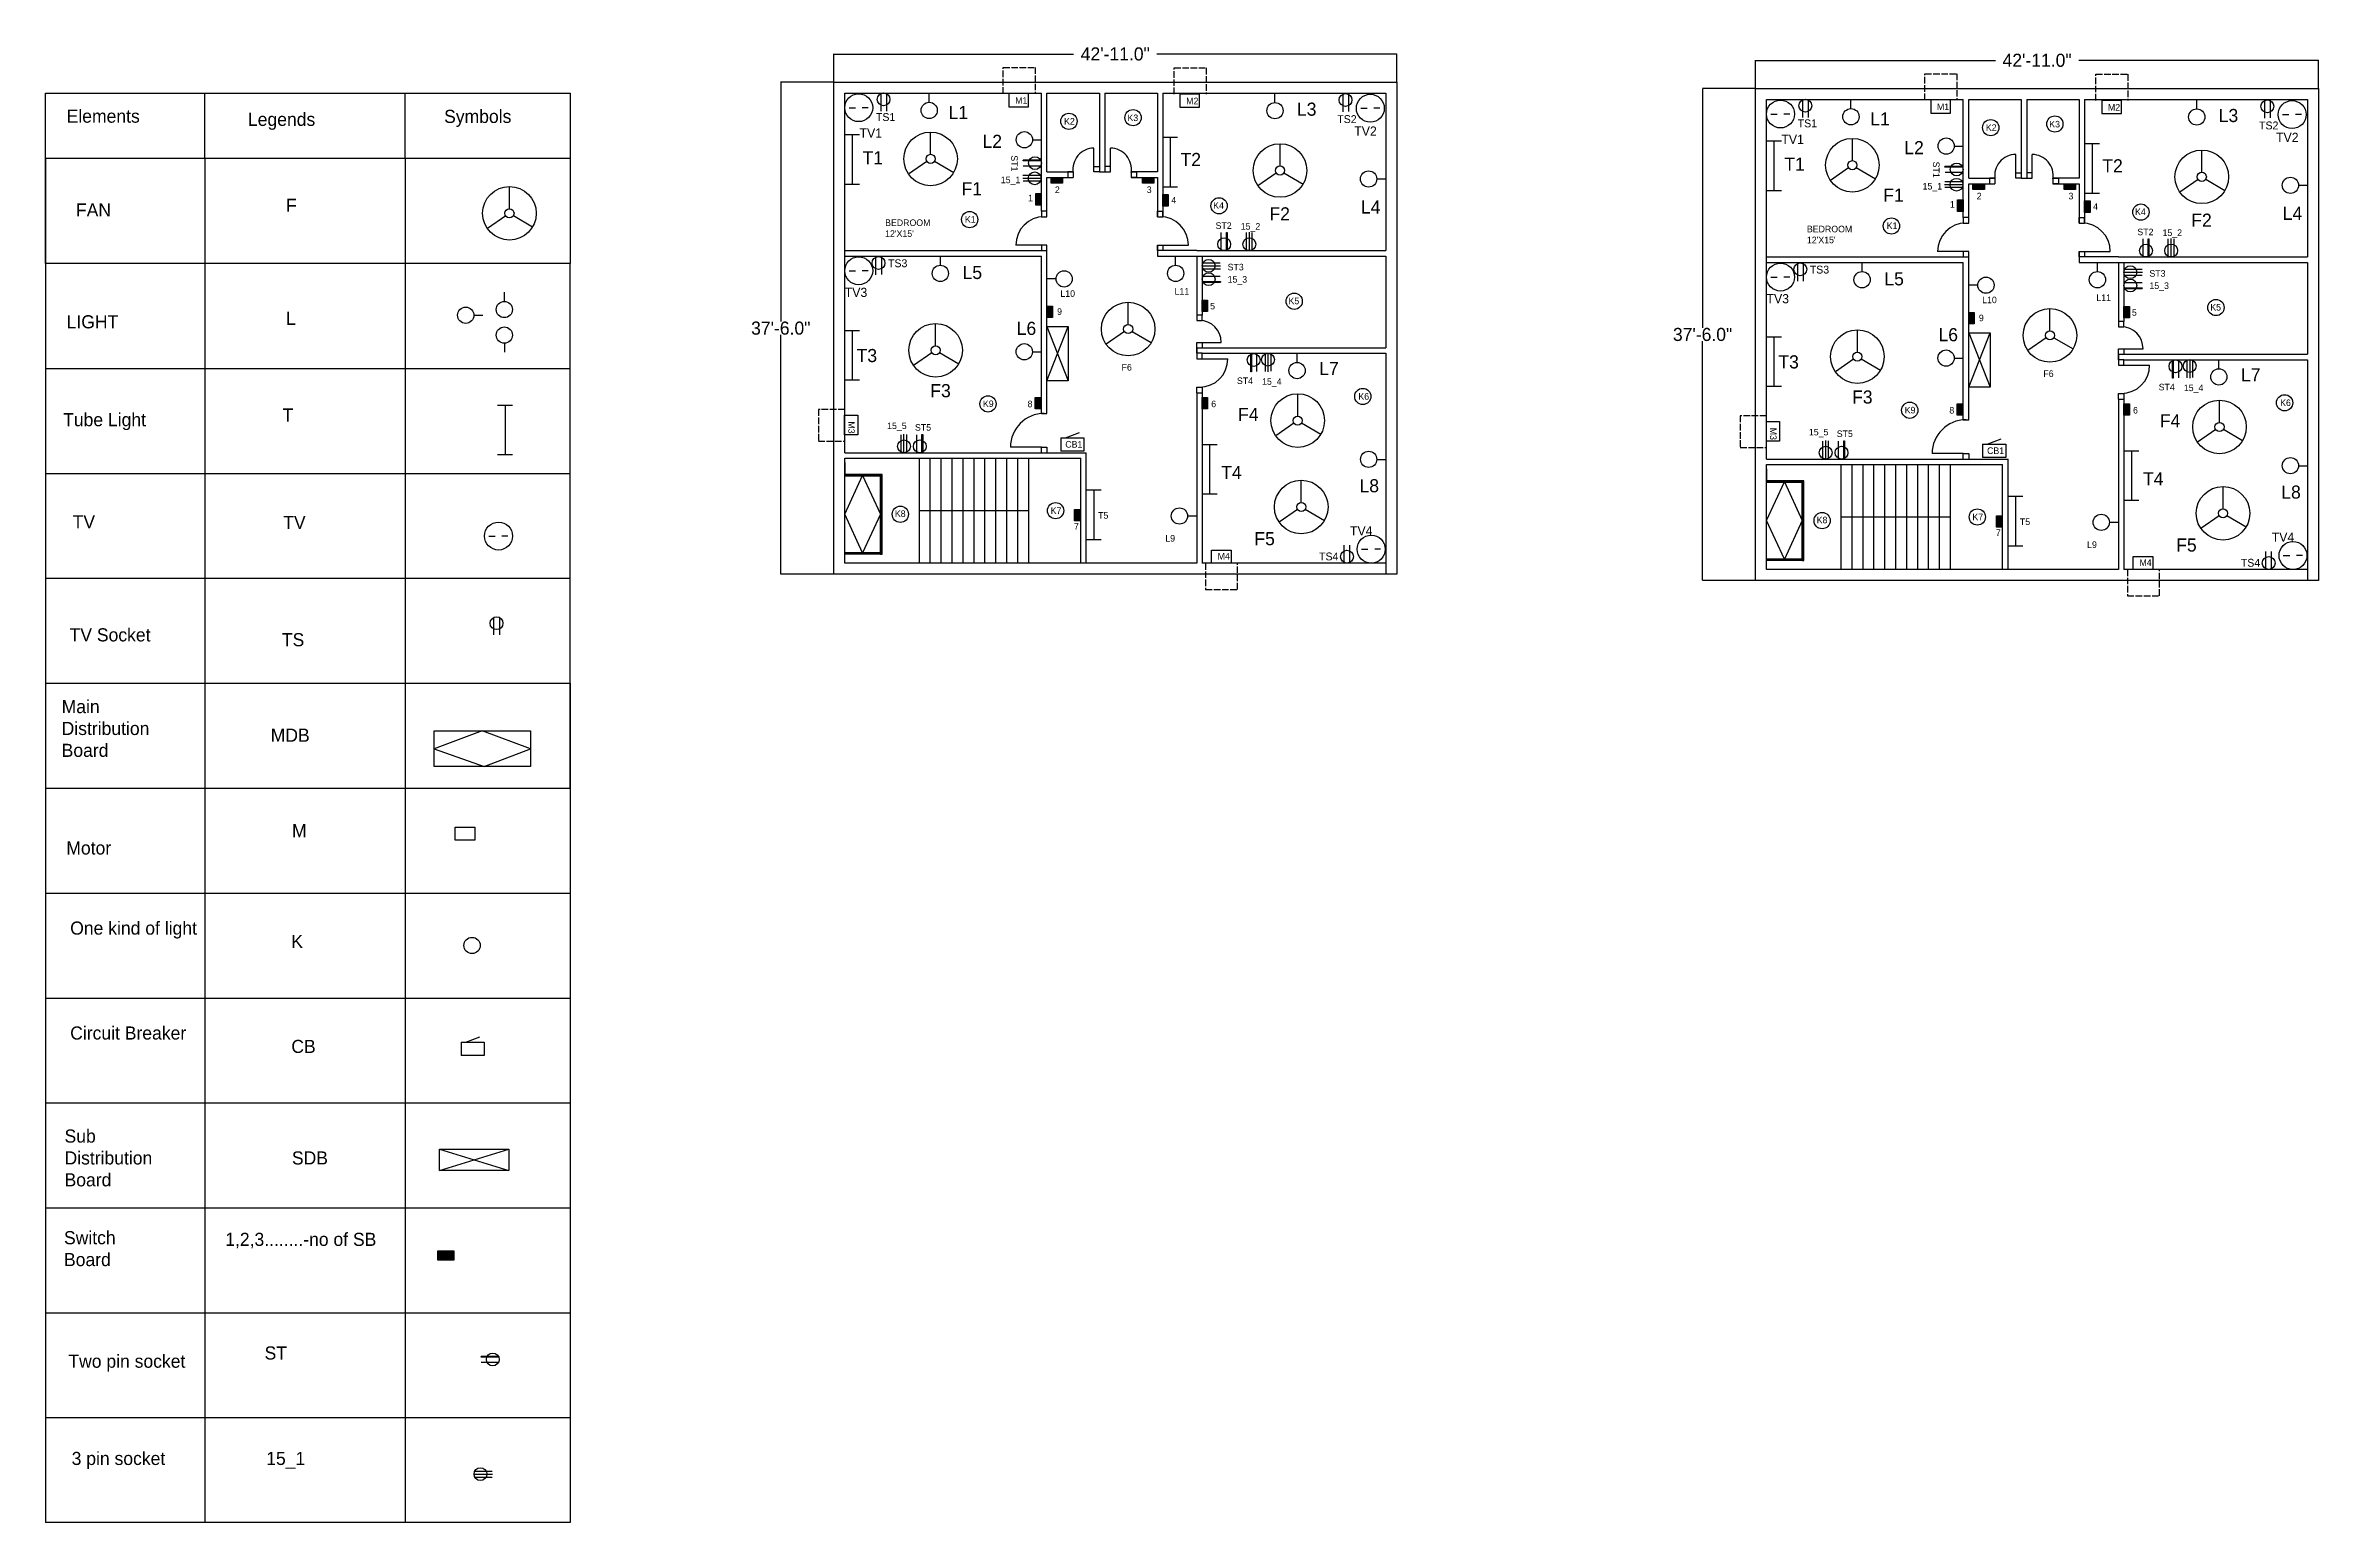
# Model space of a CAD drawing. Header units: inches. Extents: x -717 to 1362, y -864 to 488.
import ezdxf

# ---------------------------------------------------------------- set-up
doc = ezdxf.new("R2010")
doc.units = ezdxf.units.IN
doc.header["$LTSCALE"] = 0.5
doc.header["$MEASUREMENT"] = 0
doc.linetypes.add('ACAD_ISO02W100', pattern=[15, 12, -3])
doc.layers.add('Legends', color=3, linetype='ACAD_ISO02W100')
doc.dimstyles.get("Standard").update_dxf_attribs({"dimtxt": 12, "dimasz": 0.18, "dimexe": 0.18, "dimexo": 0.0625, "dimgap": 0.09, "dimtad": 0, "dimtih": 1, "dimtoh": 1, "dimdec": 1, "dimzin": 0, "dimdsep": 46, "dimlunit": 3, "dimtxsty": 'Standard', "dimcen": 0.09, "dimadec": 0, "dimazin": 0, "dimtfac": 1, "dimtdec": 1, "dimtofl": 0, "dimtmove": 0, "dimatfit": 3, "dimfxl": 1, "dimtolj": 1, "dimtzin": 0, "dimarcsym": 0})
pattern_1 = [(45, (843.25582, -5.79611), (-0.08838835, 0.08838835), [])]

msp = doc.modelspace()

# ---------------------------------------------------------------- texts
for s, insert, char_height, width, attachment_point in [('{\\C3;M1}', (169.67, 434.7), 6, 8.9971, 7), ('{\\C3;M2}', (326.09, 434.2), 6, 8.9971, 7), ('Elements', (-698.09, 429.34), 12, 110.1227, 1), ('Legends', (-532.23, 426.41), 12, 110.1227, 1), ('Symbols', (-352.77, 429.12), 12, 110.1227, 1), ('TS1', (42.28, 426.14), 7.2, 24.0823, 1), ('L1', (108.68, 432.7), 12, 72.6011, 1), ('K2', (214.41, 421.65), 6, 6.2848, 1), ('K3', (272.39, 424.81), 6, 6.2848, 1), ('L3', (427.42, 435.74), 12, 72.6011, 1), ('TS2', (464.33, 424.23), 7.2, 24.0823, 1), ('TS1', (885.54, 420.34), 7.2, 24.0823, 1), ('L1', (951.93, 426.9), 12, 72.6011, 1), ('{\\C3;M1}', (1012.93, 428.9), 6, 8.9971, 7), ('K2', (1057.66, 415.86), 6, 6.2848, 1), ('K3', (1115.65, 419.02), 6, 6.2848, 1), ('{\\C3;M2}', (1169.35, 428.4), 6, 8.9971, 7), ('L3', (1270.67, 429.94), 12, 72.6011, 1), ('TS2', (1307.59, 418.44), 7.2, 24.0823, 1), ('TV1', (27.28, 412.11), 8.4, 23.5898, 1), ('L2', (139.76, 406.29), 12, 23.4749, 1), ('TV2', (479.83, 413.9), 8.4, 30.7335, 1), ('TV1', (870.54, 406.31), 8.4, 23.5898, 1), ('L2', (983.02, 400.5), 12, 23.4749, 1), ('TV2', (1323.09, 408.11), 8.4, 30.7335, 1), ('T1', (30, 391.25), 12, 72.6011, 1), ('T2', (320.93, 389.71), 12, 72.6011, 1), ('T1', (873.26, 385.45), 12, 72.6011, 1), ('T2', (1164.19, 383.91), 12, 72.6011, 1), ('F1', (120.56, 362.91), 12, 27.7567, 1), ('15_1', (156.5, 368), 6, 22, 1), ('{\\C252;2}', (206, 359), 6, 5, 1), ('{\\C252;3}', (290, 359), 6, 5, 1), ('F1', (963.81, 357.11), 12, 27.7567, 1), ('15_1', (999.76, 362.2), 6, 22, 1), ('FAN', (-689.55, 343.52), 12, 110.1227, 1), ('F', (-497.37, 347.79), 12, 72.6011, 1), ('{\\C252;1}', (181.5, 351.5), 6, 5, 1), ('{\\C252;4}', (312.5, 349.5), 6, 5, 1), ('K4', (350.83, 344.63), 6, 6.2848, 1), ('F2', (402.27, 339.94), 12, 27.7567, 1), ('L4', (485.94, 346.16), 12, 72.6011, 1), ('{\\C252;1}', (1024.76, 345.7), 6, 5, 1), ('{\\C252;2}', (1049.26, 353.2), 6, 5, 1), ('{\\C252;3}', (1133.26, 353.2), 6, 5, 1), ('{\\C252;4}', (1155.76, 343.7), 6, 5, 1), ('K4', (1194.09, 338.84), 6, 6.2848, 1), ('F2', (1245.53, 334.14), 12, 27.7567, 1), ('L4', (1329.2, 340.37), 12, 72.6011, 1), ("BEDROOM^J12'X15'", (50.68, 328.85), 6, 96.669, 1), ('K1', (123.7, 331.87), 6, 6.2848, 1), ('ST2', (353, 326.2), 6, 24.0823, 1), ('15_2', (376, 325.5), 6, 22, 1), ("BEDROOM^J12'X15'", (893.94, 323.05), 6, 96.669, 1), ('K1', (966.95, 326.08), 6, 6.2848, 1), ('ST2', (1196.26, 320.4), 6, 24.0823, 1), ('15_2', (1219.26, 319.7), 6, 22, 1), ('TS3', (53.37, 292.32), 7.2, 24.0823, 1), ('L5', (121.52, 286.3), 12, 72.6011, 1), ('ST3', (364, 288.2), 6, 24.0823, 1), ('15_3', (364, 277), 6, 22, 1), ('TS3', (896.62, 286.53), 7.2, 24.0823, 1), ('L5', (964.78, 280.5), 12, 72.6011, 1), ('ST3', (1207.26, 282.4), 6, 24.0823, 1), ('15_3', (1207.26, 271.2), 6, 22, 1), ('TV3', (13.72, 266.28), 8.4, 30.7335, 1), ('L10', (211, 264), 6, 72.6011, 1), ('L11', (315.5, 266), 6, 72.6011, 1), ('{\\C252;5}', (348, 252.5), 6, 5, 1), ('K5', (419.7, 257.25), 6, 6.2848, 1), ('TV3', (856.98, 260.49), 8.4, 30.7335, 1), ('L10', (1054.26, 258.2), 6, 72.6011, 1), ('L11', (1158.76, 260.2), 6, 72.6011, 1), ('K5', (1262.96, 251.46), 6, 6.2848, 1), ('LIGHT', (-698.09, 241.16), 12, 110.1227, 1), ('L', (-497.37, 244.36), 12, 81.1424, 1), ('L6', (171.04, 235.14), 12, 72.6011, 1), ('{\\C252;9}', (208, 247.5), 6, 5, 1), ('L6', (1014.29, 229.34), 12, 72.6011, 1), ('{\\C252;9}', (1051.26, 241.7), 6, 5, 1), ('{\\C252;5}', (1191.26, 246.7), 6, 5, 1), ('T3', (24.6, 210.28), 12, 72.6011, 1), ('F6', (267, 196.5), 6, 72.6011, 1), ('L7', (447.78, 198.38), 12, 72.6011, 1), ('T3', (867.85, 204.48), 12, 72.6011, 1), ('F6', (1110.26, 190.7), 6, 72.6011, 1), ('L7', (1291.04, 192.58), 12, 72.6011, 1), ('F3', (92.01, 178.12), 12, 27.7567, 1), ('ST4', (372.5, 184.2), 6, 24.0823, 1), ('15_4', (395.5, 183.5), 6, 22, 1), ('K6', (483.59, 169.87), 6, 6.2848, 1), ('F3', (935.27, 172.32), 12, 27.7567, 1), ('ST4', (1215.76, 178.4), 6, 24.0823, 1), ('15_4', (1238.76, 177.7), 6, 22, 1), ('Tube Light', (-701.3, 151.59), 12, 110.1227, 1), ('T', (-500.58, 155.85), 12, 77.9394, 1), ('K9', (140.17, 163.13), 6, 6.2848, 1), ('{\\C252;8}', (181, 163), 6, 5, 1), ('{\\C252;6}', (349, 163), 6, 5, 1), ('F4', (373.54, 156.32), 12, 27.7567, 1), ('K9', (983.42, 157.33), 6, 6.2848, 1), ('{\\C252;8}', (1024.26, 157.2), 6, 5, 1), ('{\\C252;6}', (1192.26, 157.2), 6, 5, 1), ('F4', (1216.8, 150.52), 12, 27.7567, 1), ('K6', (1326.85, 164.08), 6, 6.2848, 1), ('15_5', (52.5, 143), 6, 22, 1), ('ST5', (78, 141.5), 6, 24.0823, 1), ('{\\C6;CB1}', (215.5, 126), 6, 19, 1), ('15_5', (895.76, 137.2), 6, 22, 1), ('ST5', (921.26, 135.7), 6, 24.0823, 1), ('{\\C6;CB1}', (1058.76, 120.2), 6, 19, 1), ('T4', (358.15, 103.34), 12, 72.6011, 1), ('L8', (484.65, 91.14), 12, 72.6011, 1), ('T4', (1201.41, 97.54), 12, 72.6011, 1), ('L8', (1327.9, 85.34), 12, 72.6011, 1), ('K8', (59.61, 62.57), 6, 6.2848, 1), ('K7', (202.09, 65.33), 6, 6.2848, 1), ('TV', (-692.58, 58.18), 12, 110.1227, 1), ('TV', (-499.95, 57.57), 12, 77.9394, 1), ('{\\C252;7}', (223.5, 51), 6, 5, 1), ('T5', (245.5, 61), 6, 72.6011, 1), ('F5', (388.48, 42.7), 12, 27.7567, 1), ('TV4', (475.93, 48.07), 8.4, 27.2676, 1), ('K8', (902.87, 56.77), 6, 6.2848, 1), ('K7', (1045.34, 59.53), 6, 6.2848, 1), ('{\\C252;7}', (1066.76, 45.2), 6, 5, 1), ('T5', (1088.76, 55.2), 6, 72.6011, 1), ('TV4', (1319.18, 42.28), 8.4, 27.2676, 1), ('L9', (307, 40), 6, 72.6011, 1), ('{\\C3;M4}', (354.91, 23.61), 6, 8.9971, 1), ('TS4', (447.68, 24.02), 7.2, 24.0823, 1), ('L9', (1150.26, 34.2), 6, 72.6011, 1), ('F5', (1231.74, 36.9), 12, 27.7567, 1), ('{\\C3;M4}', (1198.17, 17.81), 6, 8.9971, 1), ('TS4', (1290.94, 18.22), 7.2, 24.0823, 1), ('TV Socket', (-695.39, -45.33), 12, 110.1227, 1), ('TS', (-501.2, -49.76), 12, 110.1227, 1), ('Main Distribution Board', (-702.65, -110.98), 12, 110.1227, 1), ('MDB', (-511.39, -137.14), 12, 69.6671, 1), ('{\\C3;M}', (-491.91, -224.54), 12, 62.1574, 1), ('Motor', (-698.39, -240.33), 12, 110.1227, 1), ('One kind of light', (-694.83, -313.67), 12, 110.1227, 1), ('K', (-492.52, -325.92), 12, 62.1574, 1), ('Circuit Breaker', (-694.83, -409.68), 12, 110.1227, 1), ('{\\C6;CB}', (-492.52, -421.94), 12, 62.1574, 1), ('Sub Distribution Board', (-700, -504), 12, 110.1227, 1), ('SDB', (-492, -524), 12, 51.5, 1), ('Switch Board', (-700.5, -597), 12, 80.5, 1), ('1,2,3........-no of SB', (-553, -598.5), 12, 146.5, 1), ('ST', (-517, -702.5), 12, 111, 1), ('Two pin socket', (-696.5, -710), 12, 111, 1), ('3 pin socket', (-693.5, -799), 12, 112, 1), ('15_1', (-515.5, -799), 12, 111, 1)]:
    msp.add_mtext(s, dxfattribs=dict(insert=insert, char_height=char_height, width=width, attachment_point=attachment_point))
at = {"char_height": 6, "attachment_point": 1}
for s, insert, width, rotation in [('ST1', (172, 387.5), 18, 270), ('ST1', (1015.26, 381.7), 18, 270), ('{\\C3;M3}', (22.95, 143.98), 8.9971, 270.04), ('{\\C3;M3}', (866.2, 138.19), 8.9971, 270.04)]:
    msp.add_mtext(s, dxfattribs=dict(at, insert=insert, width=width, rotation=rotation))

# ---------------------------------------------------------------- blocks, each defined once
blk = doc.blocks.new('*D1')
at = {"color": 0, "lineweight": -2}
for p, q in [((3.7, 454.3), (-44.9, 454.3)), ((-44.8, 454.1), (-44.8, 235.4)), ((-44.8, 4.5), (-44.8, 223.2)), ((3.7, 4.3), (-44.9, 4.3))]:
    blk.add_line(p, q, dxfattribs=at)
at = {"color": 0}
for points in [[(-44.8, 454.1), (-44.7, 454.1), (-44.8, 454.3)], [(-44.8, 4.5), (-44.7, 4.5), (-44.8, 4.3)]]:
    blk.add_solid(points, dxfattribs=at)
at = {"layer": 'Defpoints', "color": 0}
for p in [(3.7, 454.3), (-44.8, 4.3), (3.7, 4.3)]:
    blk.add_point(p, dxfattribs=at)
at = {"color": 0, "insert": (-44.8, 229.3), "char_height": 12, "attachment_point": 5}
blk.add_mtext('\\A1;37\'-6.0"', dxfattribs=at)
blk = doc.blocks.new('*D2')
at = {"color": 0, "lineweight": -2}
for p, q in [((3.7, 454.4), (3.7, 480.4)), ((3.9, 480.2), (223.1, 480.2)), ((518.5, 480.2), (299.3, 480.2)), ((518.7, 454.4), (518.7, 480.4))]:
    blk.add_line(p, q, dxfattribs=at)
at = {"color": 0}
for points in [[(3.9, 480.2), (3.9, 480.1), (3.7, 480.2)], [(518.5, 480.2), (518.5, 480.1), (518.7, 480.2)]]:
    blk.add_solid(points, dxfattribs=at)
at = {"layer": 'Defpoints', "color": 0}
for p in [(518.7, 480.2), (3.7, 454.3), (518.7, 454.3)]:
    blk.add_point(p, dxfattribs=at)
at = {"color": 0, "insert": (261.2, 480.2), "char_height": 12, "attachment_point": 5}
blk.add_mtext('\\A1;42\'-11.0"', dxfattribs=at)
blk = doc.blocks.new('*D33')
at = {"color": 0, "lineweight": -2}
for p, q in [((846.9, 448.5), (798.3, 448.5)), ((798.5, 448.3), (798.5, 229.6)), ((798.5, -1.3), (798.5, 217.4)), ((846.9, -1.5), (798.3, -1.5))]:
    blk.add_line(p, q, dxfattribs=at)
at = {"color": 0}
for points in [[(798.5, 448.3), (798.5, 448.3), (798.5, 448.5)], [(798.5, -1.3), (798.5, -1.3), (798.5, -1.5)]]:
    blk.add_solid(points, dxfattribs=at)
at = {"layer": 'Defpoints', "color": 0}
for p in [(847, 448.5), (798.5, -1.5), (847, -1.5)]:
    blk.add_point(p, dxfattribs=at)
at = {"color": 0, "insert": (798.5, 223.5), "char_height": 12, "attachment_point": 5}
blk.add_mtext('\\A1;37\'-6.0"', dxfattribs=at)
blk = doc.blocks.new('*D34')
at = {"color": 0, "lineweight": -2}
for p, q in [((847, 448.6), (847, 474.6)), ((847.2, 474.4), (1066.4, 474.4)), ((1361.8, 474.4), (1142.6, 474.4)), ((1362, 448.6), (1362, 474.6))]:
    blk.add_line(p, q, dxfattribs=at)
at = {"color": 0}
for points in [[(847.2, 474.4), (847.2, 474.3), (847, 474.4)], [(1361.8, 474.4), (1361.8, 474.3), (1362, 474.4)]]:
    blk.add_solid(points, dxfattribs=at)
at = {"layer": 'Defpoints', "color": 0}
for p in [(1362, 474.4), (847, 448.5), (1362, 448.5)]:
    blk.add_point(p, dxfattribs=at)
at = {"color": 0, "insert": (1104.5, 474.4), "char_height": 12, "attachment_point": 5}
blk.add_mtext('\\A1;42\'-11.0"', dxfattribs=at)

# ---------------------------------------------------------------- dimensions: what is measured, and where the dimension line sits
for base, p1, p2, picture, middle in [((518.72, 480.17), (3.72, 454.3), (518.72, 454.3), '*D2', (261.22, 480.17)), ((1361.98, 474.38), (846.98, 448.5), (1361.98, 448.5), '*D34', (1104.48, 474.38))]:
    dim = msp.add_linear_dim(base=base, p1=p1, p2=p2, dimstyle='Standard')
    dim.commit()
    dim.dimension.update_dxf_attribs({"geometry": picture, "text_midpoint": middle})
for base, p1, p2, picture, middle in [((-44.76, 4.3), (3.72, 454.3), (3.72, 4.3), '*D1', (-44.76, 229.3)), ((798.5, -1.5), (846.98, 448.5), (846.98, -1.5), '*D33', (798.5, 223.5))]:
    dim = msp.add_linear_dim(base=base, p1=p1, p2=p2, angle=90, dimstyle='Standard')
    dim.commit()
    dim.dimension.update_dxf_attribs({"geometry": picture, "text_midpoint": middle})

# ---------------------------------------------------------------- hatches: boundary and pattern name
for color, points in [(7, [(177, 383.02), (193.26, 383.02), (193.26, 382.36), (177, 382.36)]), (7, [(1020.26, 377.23), (1036.51, 377.23), (1036.51, 376.56), (1020.26, 376.56)]), (8, [(202.5, 367), (213, 367), (213, 362), (202.5, 362)]), (8, [(286, 367), (296.5, 367), (296.5, 362), (286, 362)]), (8, [(1045.76, 361.2), (1056.26, 361.2), (1056.26, 356.2), (1045.76, 356.2)]), (8, [(1129.26, 361.2), (1139.76, 361.2), (1139.76, 356.2), (1129.26, 356.2)]), (8, [(188.5, 342), (188.5, 352.5), (193.5, 352.5), (193.5, 342)]), (8, [(304.72, 341), (304.72, 351.5), (309.72, 351.5), (309.72, 341)]), (8, [(1031.76, 336.2), (1031.76, 346.7), (1036.76, 346.7), (1036.76, 336.2)]), (8, [(1147.98, 335.2), (1147.98, 345.7), (1152.98, 345.7), (1152.98, 335.2)]), (7, [(363.53, 316.9), (363.53, 300.64), (362.87, 300.64), (362.87, 316.9)]), (7, [(1206.79, 311.1), (1206.79, 294.85), (1206.13, 294.85), (1206.13, 311.1)]), (7, [(357.33, 271.51), (341.07, 271.51), (341.07, 272.18), (357.33, 272.18)]), (8, [(340.72, 244.5), (340.72, 255), (345.72, 255), (345.72, 244.5)]), (7, [(1200.58, 265.71), (1184.33, 265.71), (1184.33, 266.38), (1200.58, 266.38)]), (8, [(198.72, 239), (198.72, 249.5), (203.72, 249.5), (203.72, 239)]), (8, [(1041.98, 233.2), (1041.98, 243.7), (1046.98, 243.7), (1046.98, 233.2)]), (8, [(1183.98, 238.7), (1183.98, 249.2), (1188.98, 249.2), (1188.98, 238.7)]), (7, [(385.21, 189.5), (385.21, 205.76), (385.88, 205.76), (385.88, 189.5)]), (7, [(1228.47, 183.7), (1228.47, 199.96), (1229.14, 199.96), (1229.14, 183.7)]), (8, [(188, 155.5), (188, 166), (193, 166), (193, 155.5)]), (8, [(340.72, 155.5), (340.72, 166), (345.72, 166), (345.72, 155.5)]), (8, [(1031.26, 149.7), (1031.26, 160.2), (1036.26, 160.2), (1036.26, 149.7)]), (8, [(1183.98, 149.7), (1183.98, 160.2), (1188.98, 160.2), (1188.98, 149.7)]), (7, [(85.02, 131.9), (85.02, 115.64), (84.36, 115.64), (84.36, 131.9)]), (7, [(928.28, 126.1), (928.28, 109.85), (927.62, 109.85), (927.62, 126.1)]), (4, [(13.72, 94.42), (46.4, 94.42), (46.4, 95.42), (13.72, 95.42)]), (4, [(856.98, 88.62), (889.66, 88.62), (889.66, 89.62), (856.98, 89.62)]), (8, [(224, 53), (224, 63.5), (229, 63.5), (229, 53)]), (8, [(1067.26, 47.2), (1067.26, 57.7), (1072.26, 57.7), (1072.26, 47.2)]), (8, [(-358.5, -615), (-344, -615), (-344, -623.5), (-358.5, -623.5)]), (7, [(-318.99, -711.74), (-302.74, -711.74), (-302.74, -712.41), (-318.99, -712.41)])]:
    msp.add_hatch(color=color).paths.add_polyline_path(points)
h = msp.add_hatch()
h.set_pattern_fill('ANSI31', color=256, style=0)
h.paths.add_polyline_path([(46.4, 22.5), (48, 22.5), (48, 95.42), (46.4, 95.42)])
h = msp.add_hatch()
h.set_pattern_fill('ANSI31', color=256, style=0)
h.set_pattern_definition(pattern_1)
h.paths.add_polyline_path([(889.66, 16.7), (891.26, 16.7), (891.26, 89.62), (889.66, 89.62)])
h = msp.add_hatch()
h.set_pattern_fill('ANSI31', color=256, style=0)
h.paths.add_polyline_path([(13.72, 23.6), (46.4, 23.6), (46.4, 22.6), (13.72, 22.6)])
h = msp.add_hatch()
h.set_pattern_fill('ANSI31', color=256, style=0)
h.set_pattern_definition(pattern_1)
h.paths.add_polyline_path([(856.98, 17.8), (889.66, 17.8), (889.66, 16.8), (856.98, 16.8)])

# ---------------------------------------------------------------- linework, layer by layer
for p, q in [((-717.42, 384.48), (-717.42, 444.48)), ((-717.42, 444.48), (-237.42, 444.48)), ((-571.71, 384.48), (-571.71, 444.48)), ((-388.34, 384.48), (-388.34, 444.48)), ((-237.42, 444.48), (-237.42, 384.48)), ((3.72, 4.3), (3.72, 454.3)), ((3.72, 454.3), (518.72, 454.3)), ((13.72, 444.3), (193.72, 444.3)), ((13.72, 115.3), (13.72, 444.3)), ((46.61, 443.92), (46.61, 427.95)), ((51.93, 443.92), (51.93, 428.01)), ((90.97, 436.03), (90.97, 444.34)), ((193.72, 336.3), (193.72, 444.3)), ((193.72, 336.3), (193.72, 444.3)), ((198.72, 372.3), (198.72, 444.3)), ((198.72, 444.3), (246.72, 444.3)), ((246.72, 444.3), (246.72, 372.3)), ((251.72, 444.3), (251.72, 372.3)), ((251.72, 444.3), (299.72, 444.3)), ((299.72, 444.3), (299.72, 372.3)), ((304.72, 444.3), (304.72, 331.3)), ((304.72, 444.3), (508.72, 444.3)), ((407.33, 435.79), (407.33, 444.1)), ((469.24, 443.38), (469.24, 427.41)), ((474.56, 443.38), (474.56, 427.48)), ((508.72, 444.3), (508.72, 300.3)), ((518.72, 454.3), (518.72, 4.3)), ((846.98, -1.5), (846.98, 448.5)), ((846.98, 448.5), (1361.98, 448.5)), ((856.98, 109.5), (856.98, 438.5)), ((856.98, 438.5), (1036.98, 438.5)), ((889.87, 438.13), (889.87, 422.16)), ((895.18, 438.12), (895.18, 422.22)), ((934.23, 430.24), (934.23, 438.55)), ((1036.98, 330.5), (1036.98, 438.5)), ((1036.98, 330.5), (1036.98, 438.5)), ((1041.98, 366.5), (1041.98, 438.5)), ((1041.98, 438.5), (1089.98, 438.5)), ((1089.98, 438.5), (1089.98, 366.5)), ((1094.98, 438.5), (1142.98, 438.5)), ((1094.98, 438.5), (1094.98, 366.5)), ((1142.98, 438.5), (1142.98, 366.5)), ((1147.98, 438.5), (1351.98, 438.5)), ((1147.98, 438.5), (1147.98, 325.5)), ((1250.59, 430), (1250.59, 438.31)), ((1312.49, 437.59), (1312.49, 421.62)), ((1317.81, 437.58), (1317.81, 421.68)), ((1351.98, 438.5), (1351.98, 294.5)), ((1361.98, 448.5), (1361.98, -1.5)), ((17.66, 431.09), (23.54, 431.09)), ((35.08, 431.09), (29.68, 431.09)), ((485.72, 430.59), (491.59, 430.59)), ((503.14, 430.59), (497.73, 430.59)), ((860.92, 425.29), (866.79, 425.29)), ((878.34, 425.29), (872.93, 425.29)), ((1328.97, 424.8), (1334.85, 424.8)), ((1346.39, 424.8), (1340.99, 424.8)), ((13.72, 406.53), (20.5, 406.53)), ((20.5, 406.54), (20.5, 361.21)), ((20.5, 406.54), (27.28, 406.54)), ((20.5, 406.54), (27.28, 406.54)), ((20.5, 406.54), (27.28, 406.54)), ((92.27, 388.42), (92.27, 408.76)), ((185.51, 401.75), (193.81, 401.75)), ((304.72, 404.09), (311.5, 404.09)), ((311.5, 404.09), (311.5, 358.76)), ((311.5, 404.09), (318.28, 404.09)), ((311.5, 404.09), (318.28, 404.09)), ((311.5, 404.09), (318.28, 404.09)), ((411.91, 377.78), (411.91, 398.12)), ((856.98, 400.74), (863.76, 400.74)), ((863.76, 400.74), (863.76, 355.42)), ((863.76, 400.74), (870.54, 400.74)), ((863.76, 400.74), (870.54, 400.74)), ((863.76, 400.74), (870.54, 400.74)), ((935.52, 382.63), (935.52, 402.97)), ((1028.77, 395.96), (1037.07, 395.96)), ((1147.98, 398.29), (1154.76, 398.29)), ((1154.76, 398.29), (1154.76, 352.97)), ((1154.76, 398.29), (1161.54, 398.29)), ((1154.76, 398.29), (1161.54, 398.29)), ((1154.76, 398.29), (1161.54, 398.29)), ((-237.42, 384.48), (-717.42, 384.48)), ((-717.42, 288.48), (-717.42, 384.48)), ((-717.42, 384.48), (-717.42, 288.48)), ((-571.71, 384.48), (-571.71, -863.67)), ((-388.34, 384.48), (-388.34, -863.67)), ((-237.42, 384.48), (-237.42, 288.48)), ((88.83, 381.86), (72.11, 370.28)), ((95.87, 382.13), (113.41, 371.83)), ((192.97, 383.02), (177, 383.02)), ((192.96, 377.71), (177.06, 377.71)), ((241.72, 377.3), (241.72, 394.05)), ((241.72, 372.3), (241.72, 377.3)), ((241.72, 377.3), (246.72, 377.3)), ((256.73, 377.29), (251.73, 377.29)), ((256.73, 377.29), (256.73, 394.05)), ((256.73, 372.29), (256.73, 377.29)), ((932.09, 376.07), (915.37, 364.49)), ((939.13, 376.33), (956.67, 366.04)), ((1036.23, 377.23), (1020.26, 377.23)), ((1084.98, 371.5), (1084.98, 388.26)), ((1099.98, 371.49), (1099.98, 388.25)), ((1255.17, 371.99), (1255.17, 392.32)), ((-293.01, 338.64), (-293.01, 358.97)), ((13.72, 361.21), (20.5, 361.21)), ((20.5, 361.21), (27.28, 361.21)), ((20.5, 361.21), (27.28, 361.21)), ((20.5, 361.21), (27.28, 361.21)), ((20.5, 361.21), (27.28, 361.21)), ((193.39, 366.37), (176.5, 366.37)), ((192.75, 369.02), (176.79, 369.02)), ((192.75, 363.71), (176.85, 363.71)), ((198.72, 372.3), (222.72, 372.3)), ((198.72, 336.3), (198.72, 367.3)), ((198.72, 367.3), (222.72, 367.3)), ((222.72, 372.3), (217.72, 372.3)), ((217.72, 372.3), (217.72, 367.3)), ((217.72, 367.3), (222.72, 367.3)), ((222.63, 372.3), (222.72, 372.3)), ((222.72, 372.3), (222.72, 367.3)), ((246.72, 372.3), (241.72, 372.3)), ((246.72, 372.3), (251.72, 372.3)), ((251.73, 372.29), (256.73, 372.29)), ((299.72, 372.3), (275.72, 372.3)), ((275.72, 372.3), (275.72, 367.3)), ((275.72, 367.3), (299.72, 367.3)), ((275.73, 372.29), (275.73, 367.29)), ((275.73, 372.29), (280.73, 372.29)), ((280.73, 367.29), (275.73, 367.29)), ((280.73, 372.29), (280.73, 367.29)), ((299.72, 367.3), (299.72, 331.3)), ((304.72, 358.76), (311.5, 358.76)), ((311.5, 358.76), (318.28, 358.76)), ((311.5, 358.76), (318.28, 358.76)), ((311.5, 358.76), (318.28, 358.76)), ((311.5, 358.76), (318.28, 358.76)), ((408.48, 371.22), (391.76, 359.64)), ((415.52, 371.49), (433.06, 361.19)), ((500.44, 365.86), (508.74, 365.86)), ((856.98, 355.42), (863.76, 355.42)), ((863.76, 355.42), (870.54, 355.42)), ((863.76, 355.42), (870.54, 355.42)), ((863.76, 355.42), (870.54, 355.42)), ((863.76, 355.42), (870.54, 355.42)), ((1036.65, 360.57), (1019.76, 360.57)), ((1036.01, 363.23), (1020.04, 363.23)), ((1036.01, 357.91), (1020.1, 357.91)), ((1036.22, 371.91), (1020.32, 371.91)), ((1041.98, 366.5), (1065.98, 366.5)), ((1041.98, 330.5), (1041.98, 361.5)), ((1041.98, 361.5), (1065.98, 361.5)), ((1065.98, 366.5), (1060.98, 366.5)), ((1060.98, 366.5), (1060.98, 361.5)), ((1060.98, 361.5), (1065.98, 361.5)), ((1065.88, 366.5), (1065.98, 366.5)), ((1065.98, 366.5), (1065.98, 361.5)), ((1084.98, 366.5), (1084.98, 371.5)), ((1084.98, 371.5), (1089.98, 371.5)), ((1089.98, 366.5), (1084.98, 366.5)), ((1089.98, 366.5), (1094.98, 366.5)), ((1099.98, 371.49), (1094.98, 371.49)), ((1094.98, 366.49), (1099.98, 366.49)), ((1099.98, 366.49), (1099.98, 371.49)), ((1142.98, 366.5), (1118.98, 366.5)), ((1118.98, 366.5), (1118.98, 361.5)), ((1118.98, 366.49), (1118.98, 361.49)), ((1118.98, 366.49), (1123.98, 366.49)), ((1118.98, 361.5), (1142.98, 361.5)), ((1123.98, 361.49), (1118.98, 361.49)), ((1123.98, 366.49), (1123.98, 361.49)), ((1142.98, 361.5), (1142.98, 325.5)), ((1251.73, 365.43), (1235.01, 353.85)), ((1258.77, 365.69), (1276.31, 355.4)), ((1343.69, 360.06), (1351.99, 360.06)), ((198.72, 336.3), (193.72, 336.3)), ((193.72, 336.3), (193.72, 331.3)), ((198.72, 331.3), (198.72, 336.3)), ((299.72, 336.3), (304.72, 336.3)), ((299.72, 336.3), (299.72, 331.3)), ((299.72, 331.3), (299.72, 336.3)), ((304.72, 336.3), (304.72, 331.3)), ((304.72, 331.3), (304.72, 336.3)), ((1147.98, 352.97), (1154.76, 352.97)), ((1154.76, 352.97), (1161.54, 352.97)), ((1154.76, 352.97), (1161.54, 352.97)), ((1154.76, 352.97), (1161.54, 352.97)), ((1154.76, 352.97), (1161.54, 352.97)), ((-296.45, 332.08), (-313.17, 320.5)), ((-289.41, 332.34), (-271.87, 322.04)), ((193.72, 331.3), (198.72, 331.3)), ((299.72, 331.3), (304.72, 331.3)), ((358.22, 300.94), (358.22, 316.84)), ((363.53, 300.93), (363.53, 316.9)), ((381.21, 300.94), (381.21, 316.84)), ((383.87, 300.3), (383.87, 317.19)), ((386.52, 300.93), (386.52, 316.9)), ((1041.98, 330.5), (1036.98, 330.5)), ((1036.98, 330.5), (1036.98, 325.5)), ((1036.98, 325.5), (1041.98, 325.5)), ((1041.98, 325.5), (1041.98, 330.5)), ((1142.98, 325.5), (1142.98, 330.5)), ((1142.98, 330.5), (1147.98, 330.5)), ((1142.98, 330.5), (1142.98, 325.5)), ((1142.98, 325.5), (1147.98, 325.5)), ((1147.98, 330.5), (1147.98, 325.5)), ((1147.98, 325.5), (1147.98, 330.5)), ((13.72, 300.3), (193.72, 300.3)), ((13.72, 300.3), (198.72, 300.3)), ((13.72, 295.3), (193.72, 295.3)), ((41.98, 294.2), (41.98, 278.23)), ((47.3, 294.19), (47.3, 278.29)), ((101.18, 286.9), (101.18, 295.21)), ((193.72, 305.3), (170.22, 305.3)), ((198.72, 305.3), (193.72, 305.3)), ((193.72, 305.3), (193.72, 300.3)), ((193.72, 300.3), (198.72, 300.3)), ((193.72, 151.3), (193.72, 295.3)), ((198.72, 300.3), (198.72, 305.3)), ((198.72, 151.3), (198.72, 300.3)), ((299.72, 300.3), (299.72, 305.3)), ((299.72, 305.3), (304.72, 305.3)), ((299.72, 300.3), (299.72, 305.3)), ((299.72, 305.3), (299.72, 300.3)), ((299.72, 300.3), (299.72, 295.32)), ((304.72, 300.3), (299.72, 300.3)), ((299.72, 295.32), (304.72, 295.32)), ((304.72, 305.3), (304.72, 300.3)), ((304.72, 305.3), (304.72, 300.3)), ((304.72, 305.3), (304.72, 300.3)), ((304.72, 305.3), (328.22, 305.3)), ((335.72, 300.3), (304.72, 300.3)), ((304.72, 295.32), (304.72, 295.3)), ((304.72, 295.32), (335.72, 295.32)), ((316.44, 286.88), (316.44, 295.19)), ((335.72, 300.3), (508.72, 300.3)), ((335.72, 295.3), (335.72, 295.32)), ((335.72, 295.32), (340.72, 295.32)), ((335.72, 295.3), (335.72, 241.3)), ((335.72, 295.3), (335.72, 241.3)), ((340.72, 295.3), (508.72, 295.3)), ((340.72, 295.3), (340.72, 241.3)), ((340.72, 295.3), (340.72, 241.3)), ((508.72, 295.3), (508.72, 211.3)), ((856.98, 294.5), (1041.98, 294.5)), ((856.98, 294.5), (1036.98, 294.5)), ((1036.98, 299.5), (1013.48, 299.5)), ((1041.98, 299.5), (1036.98, 299.5)), ((1036.98, 299.5), (1036.98, 294.5)), ((1036.98, 294.5), (1041.98, 294.5)), ((1041.98, 294.5), (1041.98, 299.5)), ((1041.98, 145.5), (1041.98, 294.5)), ((1142.98, 299.5), (1142.98, 294.5)), ((1142.98, 294.5), (1142.98, 299.5)), ((1142.98, 299.5), (1147.98, 299.5)), ((1142.98, 294.5), (1142.98, 299.5)), ((1142.98, 294.5), (1142.98, 289.53)), ((1147.98, 294.5), (1142.98, 294.5)), ((1147.98, 299.5), (1147.98, 294.5)), ((1147.98, 299.5), (1147.98, 294.5)), ((1147.98, 299.5), (1147.98, 294.5)), ((1147.98, 299.5), (1171.48, 299.5)), ((1178.98, 294.5), (1147.98, 294.5)), ((1178.98, 294.5), (1351.98, 294.5)), ((1201.47, 295.14), (1201.47, 311.04)), ((1206.79, 295.13), (1206.79, 311.1)), ((1224.46, 295.14), (1224.46, 311.04)), ((1227.13, 294.5), (1227.13, 311.39)), ((1229.78, 295.13), (1229.78, 311.1)), ((-237.42, 288.48), (-717.42, 288.48)), ((-717.42, 288.48), (-717.42, 192.48)), ((-237.42, 192.48), (-237.42, 288.48)), ((17.66, 281.84), (23.54, 281.84)), ((35.08, 281.84), (29.68, 281.84)), ((207.02, 274.44), (198.72, 274.44)), ((340.72, 286.37), (357.61, 286.37)), ((341.36, 289.03), (357.27, 289.03)), ((341.36, 283.71), (357.33, 283.71)), ((341.36, 276.83), (357.27, 276.83)), ((341.36, 271.51), (357.33, 271.51)), ((856.98, 289.5), (1036.98, 289.5)), ((860.92, 276.04), (866.79, 276.04)), ((878.34, 276.04), (872.93, 276.04)), ((885.24, 288.4), (885.24, 272.43)), ((890.56, 288.4), (890.56, 272.49)), ((944.44, 281.11), (944.44, 289.41)), ((1036.98, 145.5), (1036.98, 289.5)), ((1142.98, 289.53), (1147.98, 289.53)), ((1147.98, 289.53), (1147.98, 289.5)), ((1147.98, 289.53), (1178.98, 289.53)), ((1159.7, 281.09), (1159.7, 289.4)), ((1178.98, 289.5), (1178.98, 289.53)), ((1178.98, 289.53), (1183.98, 289.53)), ((1178.98, 289.5), (1178.98, 235.5)), ((1178.98, 289.5), (1178.98, 235.5)), ((1183.98, 289.5), (1351.98, 289.5)), ((1183.98, 289.5), (1183.98, 235.5)), ((1183.98, 289.5), (1183.98, 235.5)), ((1183.98, 280.57), (1200.87, 280.57)), ((1184.61, 277.92), (1200.58, 277.92)), ((1184.62, 283.24), (1200.52, 283.24)), ((1184.62, 271.03), (1200.52, 271.03)), ((1351.98, 289.5), (1351.98, 205.5)), ((-297.66, 253.84), (-297.66, 262.15)), ((273.02, 232.7), (273.02, 253.03)), ((1050.28, 268.65), (1041.98, 268.65)), ((1184.61, 265.71), (1200.58, 265.71)), ((-325.57, 241.18), (-317.27, 241.18)), ((96.86, 213.25), (96.86, 233.58)), ((198.72, 230.99), (218.22, 181)), ((198.72, 181), (218.22, 230.99)), ((340.72, 241.3), (335.72, 241.3)), ((335.72, 241.3), (335.72, 236.3)), ((335.72, 236.3), (340.72, 236.3)), ((340.72, 236.3), (340.72, 241.3)), ((1116.27, 226.9), (1116.27, 247.24)), ((1183.98, 235.5), (1178.98, 235.5)), ((1178.98, 235.5), (1178.98, 230.5)), ((1178.98, 230.5), (1183.98, 230.5)), ((1183.98, 230.5), (1183.98, 235.5)), ((-297.66, 215.55), (-297.66, 207.24)), ((13.72, 227.23), (20.5, 227.23)), ((20.5, 227.23), (20.5, 181.91)), ((20.5, 227.23), (27.28, 227.23)), ((20.5, 227.23), (27.28, 227.23)), ((20.5, 227.23), (27.28, 227.23)), ((269.58, 226.14), (252.86, 214.56)), ((276.62, 226.4), (294.16, 216.11)), ((335.72, 211.3), (335.72, 216.3)), ((335.72, 216.3), (340.72, 216.3)), ((335.72, 211.3), (335.72, 206.3)), ((335.72, 206.3), (335.72, 211.3)), ((335.72, 211.3), (340.72, 211.3)), ((340.72, 216.3), (340.72, 211.3)), ((340.72, 216.3), (358.22, 216.3)), ((340.72, 211.3), (508.72, 211.3)), ((856.98, 221.43), (863.76, 221.43)), ((863.76, 221.44), (863.76, 176.11)), ((863.76, 221.44), (870.54, 221.44)), ((863.76, 221.44), (870.54, 221.44)), ((863.76, 221.44), (870.54, 221.44)), ((940.11, 207.45), (940.11, 227.79)), ((1041.98, 225.2), (1061.48, 175.2)), ((1041.98, 175.2), (1061.48, 225.2)), ((1112.84, 220.34), (1096.12, 208.76)), ((1119.88, 220.61), (1137.42, 210.31)), ((1178.98, 205.5), (1178.98, 210.5)), ((1178.98, 210.5), (1183.98, 210.5)), ((1183.98, 210.5), (1183.98, 205.5)), ((1183.98, 210.5), (1201.48, 210.5)), ((-717.42, 192.48), (-237.42, 192.48)), ((-717.42, 192.48), (-717.42, 96.48)), ((-237.42, 96.48), (-237.42, 192.48)), ((93.42, 206.69), (76.7, 195.11)), ((100.46, 206.95), (118, 196.66)), ((185.43, 207.72), (193.73, 207.72)), ((340.72, 206.3), (335.72, 206.3)), ((335.72, 206.3), (335.72, 201.3)), ((335.72, 201.3), (340.72, 201.3)), ((340.72, 206.3), (508.72, 206.3)), ((340.72, 201.3), (340.72, 206.3)), ((340.72, 201.3), (364.22, 201.3)), ((385.21, 205.47), (385.21, 189.5)), ((390.53, 205.46), (390.53, 189.56)), ((398.21, 205.75), (398.21, 189.79)), ((400.87, 206.39), (400.87, 189.5)), ((403.53, 205.75), (403.53, 189.85)), ((427.51, 197.99), (427.51, 206.29)), ((508.72, 206.3), (508.72, 4.3)), ((936.67, 200.89), (919.96, 189.31)), ((943.72, 201.16), (961.26, 190.86)), ((1028.69, 201.92), (1036.99, 201.92)), ((1178.98, 205.5), (1178.98, 200.5)), ((1178.98, 200.5), (1178.98, 205.5)), ((1178.98, 205.5), (1183.98, 205.5)), ((1183.98, 200.5), (1178.98, 200.5)), ((1178.98, 200.5), (1178.98, 195.5)), ((1178.98, 195.5), (1183.98, 195.5)), ((1183.98, 205.5), (1351.98, 205.5)), ((1183.98, 200.5), (1351.98, 200.5)), ((1183.98, 195.5), (1183.98, 200.5)), ((1183.98, 195.5), (1207.48, 195.5)), ((1228.47, 199.67), (1228.47, 183.7)), ((1233.79, 199.67), (1233.79, 183.77)), ((1241.47, 199.96), (1241.47, 183.99)), ((1244.13, 200.59), (1244.13, 183.7)), ((1246.79, 199.95), (1246.79, 184.05)), ((1270.77, 192.19), (1270.77, 200.5)), ((1351.98, 200.5), (1351.98, -1.5)), ((13.72, 181.91), (20.5, 181.91)), ((20.5, 181.91), (27.28, 181.91)), ((20.5, 181.91), (27.28, 181.91)), ((20.5, 181.91), (27.28, 181.91)), ((20.5, 181.91), (27.28, 181.91)), ((335.72, 170.3), (335.72, 175.3)), ((335.72, 175.3), (340.72, 175.3)), ((335.72, 170.3), (335.72, 14.3)), ((335.72, 170.3), (340.72, 170.3)), ((340.72, 175.3), (340.72, 170.3)), ((340.72, 170.3), (340.72, 14.3)), ((340.72, 170.3), (340.72, 170.3)), ((428.12, 148.94), (428.12, 169.27)), ((856.98, 176.11), (863.76, 176.11)), ((863.76, 176.11), (870.54, 176.11)), ((863.76, 176.11), (870.54, 176.11)), ((863.76, 176.11), (870.54, 176.11)), ((863.76, 176.11), (870.54, 176.11)), ((1178.98, 164.5), (1178.98, 169.5)), ((1178.98, 169.5), (1183.98, 169.5)), ((1183.98, 169.5), (1183.98, 164.5)), ((-303.82, 158.97), (-297.04, 158.97)), ((-297.04, 158.98), (-297.04, 113.65)), ((-297.04, 158.98), (-290.26, 158.98)), ((-297.04, 158.98), (-290.26, 158.98)), ((-297.04, 158.98), (-290.26, 158.98)), ((193.72, 151.3), (198.72, 151.3)), ((1178.98, 164.5), (1178.98, 8.5)), ((1178.98, 164.5), (1183.98, 164.5)), ((1183.98, 164.5), (1183.98, 8.5)), ((1183.98, 164.5), (1183.98, 164.5)), ((1271.37, 143.14), (1271.37, 163.48)), ((65.21, 115.94), (65.21, 131.84)), ((67.87, 115.3), (67.87, 132.19)), ((70.52, 115.93), (70.52, 131.9)), ((79.71, 115.94), (79.71, 131.84)), ((85.02, 115.93), (85.02, 131.9)), ((211.3, 128.91), (232.5, 128.91)), ((211.3, 128.91), (211.3, 116.86)), ((215.56, 128.91), (228.51, 133.92)), ((232.5, 128.91), (232.5, 116.86)), ((424.68, 142.38), (407.96, 130.8)), ((431.72, 142.64), (449.26, 132.34)), ((908.46, 110.14), (908.46, 126.04)), ((911.13, 109.5), (911.13, 126.39)), ((913.78, 110.13), (913.78, 126.1)), ((922.96, 110.14), (922.96, 126.04)), ((928.28, 110.13), (928.28, 126.1)), ((1036.98, 145.5), (1041.98, 145.5)), ((1058.81, 123.11), (1071.77, 128.13)), ((1267.94, 136.58), (1251.22, 125)), ((1274.98, 136.84), (1292.52, 126.55)), ((-303.82, 113.65), (-297.04, 113.65)), ((-297.04, 113.65), (-290.26, 113.65)), ((13.72, 115.3), (193.72, 115.3)), ((13.72, 14.3), (13.72, 110.3)), ((13.72, 110.3), (229.72, 110.3)), ((65.47, 110.3), (103.72, 110.3)), ((81.72, 110.3), (81.72, 14.3)), ((91.72, 110.3), (91.72, 14.3)), ((101.72, 110.3), (101.72, 14.3)), ((111.72, 110.3), (111.72, 14.3)), ((121.72, 110.3), (121.72, 14.3)), ((131.72, 110.3), (131.72, 14.3)), ((141.72, 110.3), (141.72, 14.3)), ((151.72, 110.3), (151.72, 14.3)), ((161.72, 110.3), (161.72, 14.3)), ((193.72, 120.3), (165.22, 120.3)), ((171.72, 110.3), (171.72, 14.3)), ((181.72, 110.3), (181.72, 14.3)), ((193.72, 115.3), (193.72, 120.3)), ((193.72, 120.3), (198.72, 120.3)), ((193.72, 115.3), (198.72, 115.3)), ((198.72, 120.3), (198.72, 115.3)), ((198.72, 115.3), (234.72, 115.3)), ((232.5, 116.86), (211.3, 116.86)), ((229.72, 14.3), (229.72, 110.3)), ((234.72, 14.3), (234.72, 115.3)), ((340.72, 122.99), (347.5, 122.99)), ((347.5, 122.99), (347.5, 77.67)), ((347.5, 122.99), (354.28, 122.99)), ((347.5, 122.99), (354.28, 122.99)), ((347.5, 122.99), (354.28, 122.99)), ((500.46, 109.28), (508.76, 109.28)), ((856.98, 109.5), (1036.98, 109.5)), ((856.98, 8.5), (856.98, 104.5)), ((856.98, 104.5), (1072.98, 104.5)), ((908.72, 104.5), (946.98, 104.5)), ((924.98, 104.5), (924.98, 8.5)), ((934.98, 104.5), (934.98, 8.5)), ((944.98, 104.5), (944.98, 8.5)), ((954.98, 104.5), (954.98, 8.5)), ((964.98, 104.5), (964.98, 8.5)), ((974.98, 104.5), (974.98, 8.5)), ((984.98, 104.5), (984.98, 8.5)), ((994.98, 104.5), (994.98, 8.5)), ((1004.98, 104.5), (1004.98, 8.5)), ((1036.98, 114.5), (1008.48, 114.5)), ((1014.98, 104.5), (1014.98, 8.5)), ((1024.98, 104.5), (1024.98, 8.5)), ((1036.98, 109.5), (1036.98, 114.5)), ((1036.98, 114.5), (1041.98, 114.5)), ((1036.98, 109.5), (1041.98, 109.5)), ((1041.98, 114.5), (1041.98, 109.5)), ((1041.98, 109.5), (1077.98, 109.5)), ((1054.56, 123.11), (1075.76, 123.11)), ((1054.56, 123.11), (1054.56, 111.06)), ((1075.76, 111.06), (1054.56, 111.06)), ((1072.98, 8.5), (1072.98, 104.5)), ((1075.76, 123.11), (1075.76, 111.06)), ((1077.98, 8.5), (1077.98, 109.5)), ((1183.98, 117.19), (1190.76, 117.19)), ((1190.76, 117.2), (1190.76, 71.87)), ((1190.76, 117.2), (1197.54, 117.2)), ((1190.76, 117.2), (1197.54, 117.2)), ((1190.76, 117.2), (1197.54, 117.2)), ((-717.42, 96.48), (-237.42, 96.48)), ((-717.42, 96.48), (-717.42, 0.48)), ((-237.42, 0.48), (-237.42, 96.48)), ((13.72, 23.6), (13.72, 94.42)), ((13.72, 59.01), (30.06, 94.42)), ((30.06, 94.42), (46.4, 59.01)), ((46.4, 94.42), (46.4, 23.6)), ((431.34, 69.87), (431.34, 90.21)), ((856.98, 17.8), (856.98, 88.62)), ((856.98, 53.21), (873.32, 88.62)), ((873.32, 88.62), (889.66, 53.21)), ((889.66, 88.62), (889.66, 17.8)), ((1274.6, 64.08), (1274.6, 84.42)), ((1343.72, 103.49), (1352.02, 103.49)), ((234.72, 81.32), (241.5, 81.32)), ((241.5, 81.33), (241.5, 36)), ((241.5, 81.33), (248.28, 81.33)), ((241.5, 81.33), (248.28, 81.33)), ((241.5, 81.33), (248.28, 81.33)), ((340.72, 77.67), (347.5, 77.67)), ((347.5, 77.67), (354.28, 77.67)), ((347.5, 77.67), (354.28, 77.67)), ((347.5, 77.67), (354.28, 77.67)), ((347.5, 77.67), (354.28, 77.67)), ((427.9, 63.31), (411.19, 51.74)), ((434.95, 63.58), (452.49, 53.28)), ((1077.98, 75.53), (1084.76, 75.53)), ((1084.76, 75.53), (1084.76, 30.2)), ((1084.76, 75.53), (1091.54, 75.53)), ((1084.76, 75.53), (1091.54, 75.53)), ((1084.76, 75.53), (1091.54, 75.53)), ((1183.98, 71.87), (1190.76, 71.87)), ((1190.76, 71.87), (1197.54, 71.87)), ((1190.76, 71.87), (1197.54, 71.87)), ((1190.76, 71.87), (1197.54, 71.87)), ((1190.76, 71.87), (1197.54, 71.87)), ((13.72, 62.3), (13.72, 62.3)), ((30.06, 23.6), (13.72, 59.01)), ((46.4, 59.01), (30.06, 23.6)), ((181.72, 62.3), (81.72, 62.3)), ((327.38, 57.44), (335.68, 57.44)), ((856.98, 56.5), (856.98, 56.5)), ((873.32, 17.8), (856.98, 53.21)), ((889.66, 53.21), (873.32, 17.8)), ((1024.98, 56.5), (924.98, 56.5)), ((1170.64, 51.65), (1178.94, 51.65)), ((1271.16, 57.52), (1254.44, 45.94)), ((1278.2, 57.78), (1295.74, 47.49)), ((-311.83, 39.07), (-305.96, 39.07)), ((-294.41, 39.07), (-299.82, 39.07)), ((46.4, 23.6), (13.72, 23.6)), ((234.72, 36), (241.5, 36)), ((241.5, 36), (248.28, 36)), ((470.52, 14.93), (470.52, 30.9)), ((475.84, 14.94), (475.84, 30.84)), ((486.5, 27.08), (492.37, 27.08)), ((503.92, 27.08), (498.52, 27.08)), ((1077.98, 30.2), (1084.76, 30.2)), ((1084.76, 30.2), (1091.54, 30.2)), ((1313.77, 9.13), (1313.77, 25.1)), ((1319.09, 9.14), (1319.09, 25.04)), ((1329.76, 21.28), (1335.63, 21.28)), ((1347.18, 21.28), (1341.77, 21.28)), ((-717.42, 0.48), (-237.42, 0.48)), ((-717.42, 0.48), (-717.42, -95.52)), ((-237.42, -95.52), (-237.42, 0.48)), ((3.72, 14.3), (3.66, 14.3)), ((518.72, 4.3), (3.66, 4.3)), ((335.72, 14.3), (13.72, 14.3)), ((508.72, 14.3), (340.72, 14.3)), ((846.98, 8.5), (846.92, 8.5)), ((889.66, 17.8), (856.98, 17.8)), ((1178.98, 8.5), (856.98, 8.5)), ((1351.98, 8.5), (1183.98, 8.5)), ((1361.98, -1.5), (846.92, -1.5)), ((-307.45, -35.47), (-307.45, -51.44)), ((-302.13, -35.47), (-302.13, -51.37)), ((-717.42, -95.52), (-237.42, -95.52)), ((-717.42, -95.52), (-717.42, -191.52)), ((-237.42, -191.52), (-237.42, -95.52)), ((-237.42, -95.52), (-237.42, -191.52)), ((-361.86, -139.25), (-273.89, -139.25)), ((-361.86, -171.93), (-361.86, -139.25)), ((-317.87, -139.25), (-361.86, -155.59)), ((-273.89, -155.59), (-317.87, -139.25)), ((-273.89, -139.25), (-273.89, -171.93)), ((-361.86, -155.59), (-316.16, -171.93)), ((-316.16, -171.93), (-273.89, -155.59)), ((-273.89, -171.93), (-361.86, -171.93)), ((-717.46, -191.66), (-717.46, -287.66)), ((-717.42, -191.52), (-237.42, -191.52)), ((-237.37, -191.6), (-237.37, -287.6)), ((-717.46, -287.66), (-237.37, -287.66)), ((-717.46, -287.66), (-717.46, -383.66)), ((-237.37, -287.66), (-237.37, -383.66)), ((-717.46, -383.66), (-237.37, -383.66)), ((-717.46, -383.67), (-717.46, -479.67)), ((-237.37, -383.67), (-237.37, -479.67)), ((-337.19, -424.14), (-315.99, -424.14)), ((-337.19, -424.14), (-337.19, -436.18)), ((-315.99, -436.18), (-337.19, -436.18)), ((-332.93, -424.14), (-319.98, -419.12)), ((-315.99, -424.14), (-315.99, -436.18)), ((-717.46, -479.67), (-237.37, -479.67)), ((-717.46, -479.67), (-717.46, -575.67)), ((-237.37, -479.67), (-237.37, -575.67)), ((-357, -522), (-293.5, -541.5)), ((-357, -541.5), (-293.5, -522)), ((-717.46, -575.67), (-237.37, -575.67)), ((-717.46, -575.67), (-717.46, -671.67)), ((-237.37, -575.67), (-237.37, -671.67)), ((-717.46, -671.67), (-237.37, -671.67)), ((-717.46, -671.67), (-717.46, -863.67)), ((-237.37, -671.67), (-237.37, -863.67)), ((-303.03, -711.74), (-318.99, -711.74)), ((-303.03, -717.06), (-318.93, -717.06)), ((-717.46, -767.67), (-237.37, -767.67)), ((-325.39, -819.34), (-308.5, -819.34)), ((-324.75, -816.68), (-308.85, -816.68)), ((-324.75, -822), (-308.79, -822)), ((-237.37, -863.67), (-717.46, -863.67))]:
    msp.add_line(p, q)
at = {"lineweight": 90}
for p, q in [((13.72, 94.42), (46.4, 94.42)), ((13.72, 94.42), (46.4, 94.42)), ((856.98, 88.62), (889.66, 88.62)), ((856.98, 88.62), (889.66, 88.62))]:
    msp.add_line(p, q, dxfattribs=at)
for points in [[(177, 383.02), (193.26, 383.02), (193.26, 382.36), (177, 382.36)], [(1020.26, 377.23), (1036.51, 377.23), (1036.51, 376.56), (1020.26, 376.56)], [(202.5, 367), (213, 367), (213, 362), (202.5, 362)], [(286, 367), (296.5, 367), (296.5, 362), (286, 362)], [(1045.76, 361.2), (1056.26, 361.2), (1056.26, 356.2), (1045.76, 356.2)], [(1129.26, 361.2), (1139.76, 361.2), (1139.76, 356.2), (1129.26, 356.2)], [(188.5, 342), (188.5, 352.5), (193.5, 352.5), (193.5, 342)], [(304.72, 341), (304.72, 351.5), (309.72, 351.5), (309.72, 341)], [(1031.76, 336.2), (1031.76, 346.7), (1036.76, 346.7), (1036.76, 336.2)], [(1147.98, 335.2), (1147.98, 345.7), (1152.98, 345.7), (1152.98, 335.2)], [(363.53, 316.9), (363.53, 300.64), (362.87, 300.64), (362.87, 316.9)], [(1206.79, 311.1), (1206.79, 294.85), (1206.13, 294.85), (1206.13, 311.1)], [(357.33, 271.51), (341.07, 271.51), (341.07, 272.18), (357.33, 272.18)], [(340.72, 244.5), (340.72, 255), (345.72, 255), (345.72, 244.5)], [(1200.58, 265.71), (1184.33, 265.71), (1184.33, 266.38), (1200.58, 266.38)], [(198.72, 239), (198.72, 249.5), (203.72, 249.5), (203.72, 239)], [(218.22, 230.99), (218.22, 181), (198.72, 181), (198.72, 230.99)], [(1041.98, 233.2), (1041.98, 243.7), (1046.98, 243.7), (1046.98, 233.2)], [(1183.98, 238.7), (1183.98, 249.2), (1188.98, 249.2), (1188.98, 238.7)], [(1061.48, 225.2), (1061.48, 175.2), (1041.98, 175.2), (1041.98, 225.2)], [(385.21, 189.5), (385.21, 205.76), (385.88, 205.76), (385.88, 189.5)], [(1228.47, 183.7), (1228.47, 199.96), (1229.14, 199.96), (1229.14, 183.7)], [(188, 155.5), (188, 166), (193, 166), (193, 155.5)], [(340.72, 155.5), (340.72, 166), (345.72, 166), (345.72, 155.5)], [(1031.26, 149.7), (1031.26, 160.2), (1036.26, 160.2), (1036.26, 149.7)], [(1183.98, 149.7), (1183.98, 160.2), (1188.98, 160.2), (1188.98, 149.7)], [(85.02, 131.9), (85.02, 115.64), (84.36, 115.64), (84.36, 131.9)], [(928.28, 126.1), (928.28, 109.85), (927.62, 109.85), (927.62, 126.1)], [(13.72, 94.42), (13.72, 94.42), (13.72, 106.42), (13.72, 106.42)], [(13.72, 94.42), (46.4, 94.42), (46.4, 95.42), (13.72, 95.42)], [(13.72, 94.42), (46.4, 94.42), (46.4, 94.42), (13.72, 94.42)], [(46.4, 95.42), (46.4, 95.42), (46.4, 22.6), (46.4, 22.6)], [(46.4, 22.5), (48, 22.5), (48, 95.42), (46.4, 95.42)], [(856.98, 88.62), (856.98, 88.62), (856.98, 100.62), (856.98, 100.62)], [(856.98, 88.62), (889.66, 88.62), (889.66, 89.62), (856.98, 89.62)], [(856.98, 88.62), (889.66, 88.62), (889.66, 88.62), (856.98, 88.62)], [(889.66, 89.62), (889.66, 89.62), (889.66, 16.8), (889.66, 16.8)], [(889.66, 16.7), (891.26, 16.7), (891.26, 89.62), (889.66, 89.62)], [(224, 53), (224, 63.5), (229, 63.5), (229, 53)], [(1067.26, 47.2), (1067.26, 57.7), (1072.26, 57.7), (1072.26, 47.2)], [(13.72, 23.6), (46.4, 23.6), (46.4, 22.6), (13.72, 22.6)], [(856.98, 17.8), (889.66, 17.8), (889.66, 16.8), (856.98, 16.8)], [(-357, -522), (-293.5, -522), (-293.5, -541.5), (-357, -541.5)], [(-358.5, -615), (-344, -615), (-344, -623.5), (-358.5, -623.5)], [(-318.99, -711.74), (-302.74, -711.74), (-302.74, -712.41), (-318.99, -712.41)]]:
    msp.add_lwpolyline(points, close=True)
for centre, radius in [((26.51, 431.09), 12.78), ((49.26, 438.69), 5.87), ((471.89, 438.15), 5.87), ((494.56, 430.59), 12.78), ((869.76, 425.29), 12.78), ((892.52, 432.89), 5.87), ((1315.15, 432.35), 5.87), ((1337.82, 424.8), 12.78), ((90.97, 428.59), 7.44), ((218.82, 418.63), 7.44), ((277.5, 421.96), 7.44), ((407.33, 428.35), 7.44), ((934.23, 422.8), 7.44), ((1062.07, 412.83), 7.44), ((1120.76, 416.16), 7.44), ((1250.59, 422.56), 7.44), ((92.27, 384.24), 24.52), ((178.07, 401.75), 7.44), ((411.91, 373.6), 24.52), ((935.52, 378.45), 24.52), ((1021.33, 395.96), 7.44), ((92.27, 384.24), 4.18), ((187.73, 380.37), 5.87), ((411.91, 373.6), 4.18), ((935.52, 378.45), 4.18), ((1030.99, 374.57), 5.87), ((1255.17, 367.81), 24.52), ((-293.01, 334.46), 24.52), ((187.52, 366.37), 5.87), ((492.99, 365.86), 7.44), ((1030.78, 360.57), 5.87), ((1255.17, 367.81), 4.18), ((1336.25, 360.06), 7.44), ((-293.01, 334.46), 4.18), ((128, 328.65), 7.44), ((356.19, 341.31), 7.44), ((1199.45, 335.52), 7.44), ((360.88, 306.17), 5.87), ((383.87, 306.17), 5.87), ((971.25, 322.85), 7.44), ((26.51, 281.84), 12.78), ((44.64, 288.96), 5.87), ((346.59, 286.37), 5.87), ((1204.14, 300.37), 5.87), ((1227.13, 300.37), 5.87), ((101.18, 279.46), 7.44), ((214.46, 274.44), 7.44), ((316.44, 279.44), 7.44), ((346.59, 274.17), 5.87), ((869.76, 276.04), 12.78), ((887.9, 283.17), 5.87), ((944.44, 273.66), 7.44), ((1057.72, 268.65), 7.44), ((1159.7, 273.65), 7.44), ((1189.85, 280.57), 5.87), ((1189.85, 268.37), 5.87), ((-297.66, 246.4), 7.44), ((273.02, 228.52), 24.52), ((424.88, 254), 7.44), ((1268.14, 248.21), 7.44), ((-333.01, 241.18), 7.44), ((-297.66, 222.99), 7.44), ((96.86, 209.07), 24.52), ((273.02, 228.52), 4.18), ((1116.27, 222.72), 24.52), ((96.86, 209.07), 4.18), ((177.99, 207.72), 7.44), ((940.11, 203.27), 24.52), ((1021.25, 201.92), 7.44), ((1116.27, 222.72), 4.18), ((387.87, 200.23), 5.87), ((400.87, 200.52), 5.87), ((427.51, 190.54), 7.44), ((940.11, 203.27), 4.18), ((1231.13, 194.44), 5.87), ((1244.13, 194.72), 5.87), ((1270.77, 184.75), 7.44), ((144.79, 160.03), 7.44), ((428.12, 144.76), 24.52), ((487.66, 166.81), 7.44), ((1330.92, 161.01), 7.44), ((428.12, 144.76), 4.18), ((988.05, 154.23), 7.44), ((1271.37, 138.96), 24.52), ((67.87, 121.17), 5.87), ((82.37, 121.17), 5.87), ((1271.37, 138.96), 4.18), ((493.02, 109.28), 7.44), ((911.13, 115.37), 5.87), ((925.63, 115.37), 5.87), ((1336.28, 103.49), 7.44), ((431.34, 65.69), 24.52), ((1274.6, 59.9), 24.52), ((64.61, 59.02), 7.44), ((206.6, 62.34), 7.44), ((319.94, 57.44), 7.44), ((431.34, 65.69), 4.18), ((1049.86, 56.54), 7.44), ((1274.6, 59.9), 4.18), ((-302.99, 39.07), 12.78), ((907.87, 53.23), 7.44), ((1163.2, 51.65), 7.44), ((473.17, 20.17), 5.87), ((495.34, 27.08), 12.78), ((1338.6, 21.28), 12.78), ((1316.43, 14.37), 5.87), ((-304.79, -40.7), 5.87), ((-327.2, -335.58), 7.44), ((-308.26, -714.4), 5.87), ((-319.52, -819.34), 5.87)]:
    msp.add_circle(centre, radius)
for centre, radius, start, end in [((241.72, 374.8), 19.26, 90, 189.37963), ((256.73, 374.79), 19.26, 350.62037, 90), ((1084.98, 369), 19.26, 90, 189.37963), ((1099.98, 368.99), 19.26, 350.62037, 90), ((196.22, 305.3), 26, 90, 180), ((302.22, 305.3), 26, 0, 90), ((1039.48, 299.5), 26, 90, 180), ((1145.48, 299.5), 26, 0, 90), ((338.22, 216.3), 20, 0, 90), ((1181.48, 210.5), 20, 0, 90), ((338.22, 201.3), 26, 270, 0), ((1181.48, 195.5), 26, 270, 0), ((196.22, 120.3), 31, 90, 180), ((1039.48, 114.5), 31, 90, 180)]:
    msp.add_arc(centre, radius, start, end)
at = {"layer": 'Legends'}
for p, q in [((158.65, 468.02), (187.86, 468.02)), ((158.65, 444.02), (158.65, 468.02)), ((158.65, 468.02), (187.86, 468.02)), ((187.86, 468.02), (187.86, 444.02)), ((315.07, 467.51), (344.28, 467.51)), ((315.07, 443.51), (315.07, 467.51)), ((315.07, 467.51), (344.28, 467.51)), ((344.28, 467.51), (344.28, 443.51)), ((1001.91, 462.22), (1031.12, 462.22)), ((1001.91, 438.22), (1001.91, 462.22)), ((1001.91, 462.22), (1031.12, 462.22)), ((1031.12, 462.22), (1031.12, 438.22)), ((1158.33, 461.71), (1187.54, 461.71)), ((1158.33, 437.71), (1158.33, 461.71)), ((1158.33, 461.71), (1187.54, 461.71)), ((1187.54, 461.71), (1187.54, 437.71)), ((13.62, 155), (-10.38, 154.98)), ((-10.38, 154.98), (-10.35, 125.77)), ((-10.38, 154.98), (-10.35, 125.77)), ((856.88, 149.2), (832.88, 149.19)), ((832.88, 149.19), (832.9, 119.98)), ((832.88, 149.19), (832.9, 119.98)), ((-10.35, 125.77), (13.65, 125.79)), ((832.9, 119.98), (856.9, 119.99)), ((343.89, 14.3), (343.89, -9.7)), ((373.1, -9.7), (373.1, 14.3)), ((1187.15, 8.5), (1187.15, -15.5)), ((1216.36, -15.5), (1216.36, 8.5)), ((343.89, -9.7), (373.1, -9.7)), ((1187.15, -15.5), (1216.36, -15.5))]:
    msp.add_line(p, q, dxfattribs=at)
at = {"layer": 'Legends', "linetype": 'ByBlock'}
for p, q in [((181.96, 444.02), (163.96, 444.02)), ((163.96, 444.02), (163.96, 432.02)), ((181.96, 432.02), (181.96, 444.02)), ((338.38, 443.51), (320.38, 443.51)), ((320.38, 443.51), (320.38, 431.51)), ((338.38, 431.51), (338.38, 443.51)), ((1025.21, 438.22), (1007.21, 438.22)), ((1007.21, 438.22), (1007.21, 426.22)), ((1025.21, 426.22), (1025.21, 438.22)), ((1181.63, 437.71), (1163.63, 437.71)), ((1163.63, 437.71), (1163.63, 425.71)), ((1181.63, 425.71), (1181.63, 437.71)), ((163.96, 432.02), (181.96, 432.02)), ((320.38, 431.51), (338.38, 431.51)), ((1007.21, 426.22), (1025.21, 426.22)), ((1163.63, 425.71), (1181.63, 425.71)), ((13.63, 149.69), (25.63, 149.7)), ((13.64, 131.69), (13.63, 149.69)), ((25.63, 149.7), (25.64, 131.7)), ((25.64, 131.7), (13.64, 131.69)), ((856.88, 143.89), (868.88, 143.9)), ((856.9, 125.89), (856.88, 143.89)), ((868.9, 125.9), (856.9, 125.89)), ((868.88, 143.9), (868.9, 125.9)), ((349.2, 26.3), (367.2, 26.3)), ((349.2, 14.3), (349.2, 26.3)), ((367.2, 26.3), (367.2, 14.3)), ((367.2, 14.3), (349.2, 14.3)), ((1192.45, 20.5), (1210.45, 20.5)), ((1192.45, 8.5), (1192.45, 20.5)), ((1210.45, 8.5), (1192.45, 8.5)), ((1210.45, 20.5), (1210.45, 8.5)), ((-342.76, -227.2), (-324.76, -227.2)), ((-342.76, -239.2), (-342.76, -227.2)), ((-324.76, -227.2), (-324.76, -239.2)), ((-324.76, -239.2), (-342.76, -239.2))]:
    msp.add_line(p, q, dxfattribs=at)

msp.set_redraw_order([(e.dxf.handle, doc.entitydb.next_handle()) for e in msp.query("TEXT MTEXT ATTDEF DIMENSION ARC_DIMENSION")])  # texts and dimensions are drawn at this point

doc.saveas('drawing.dxf')
